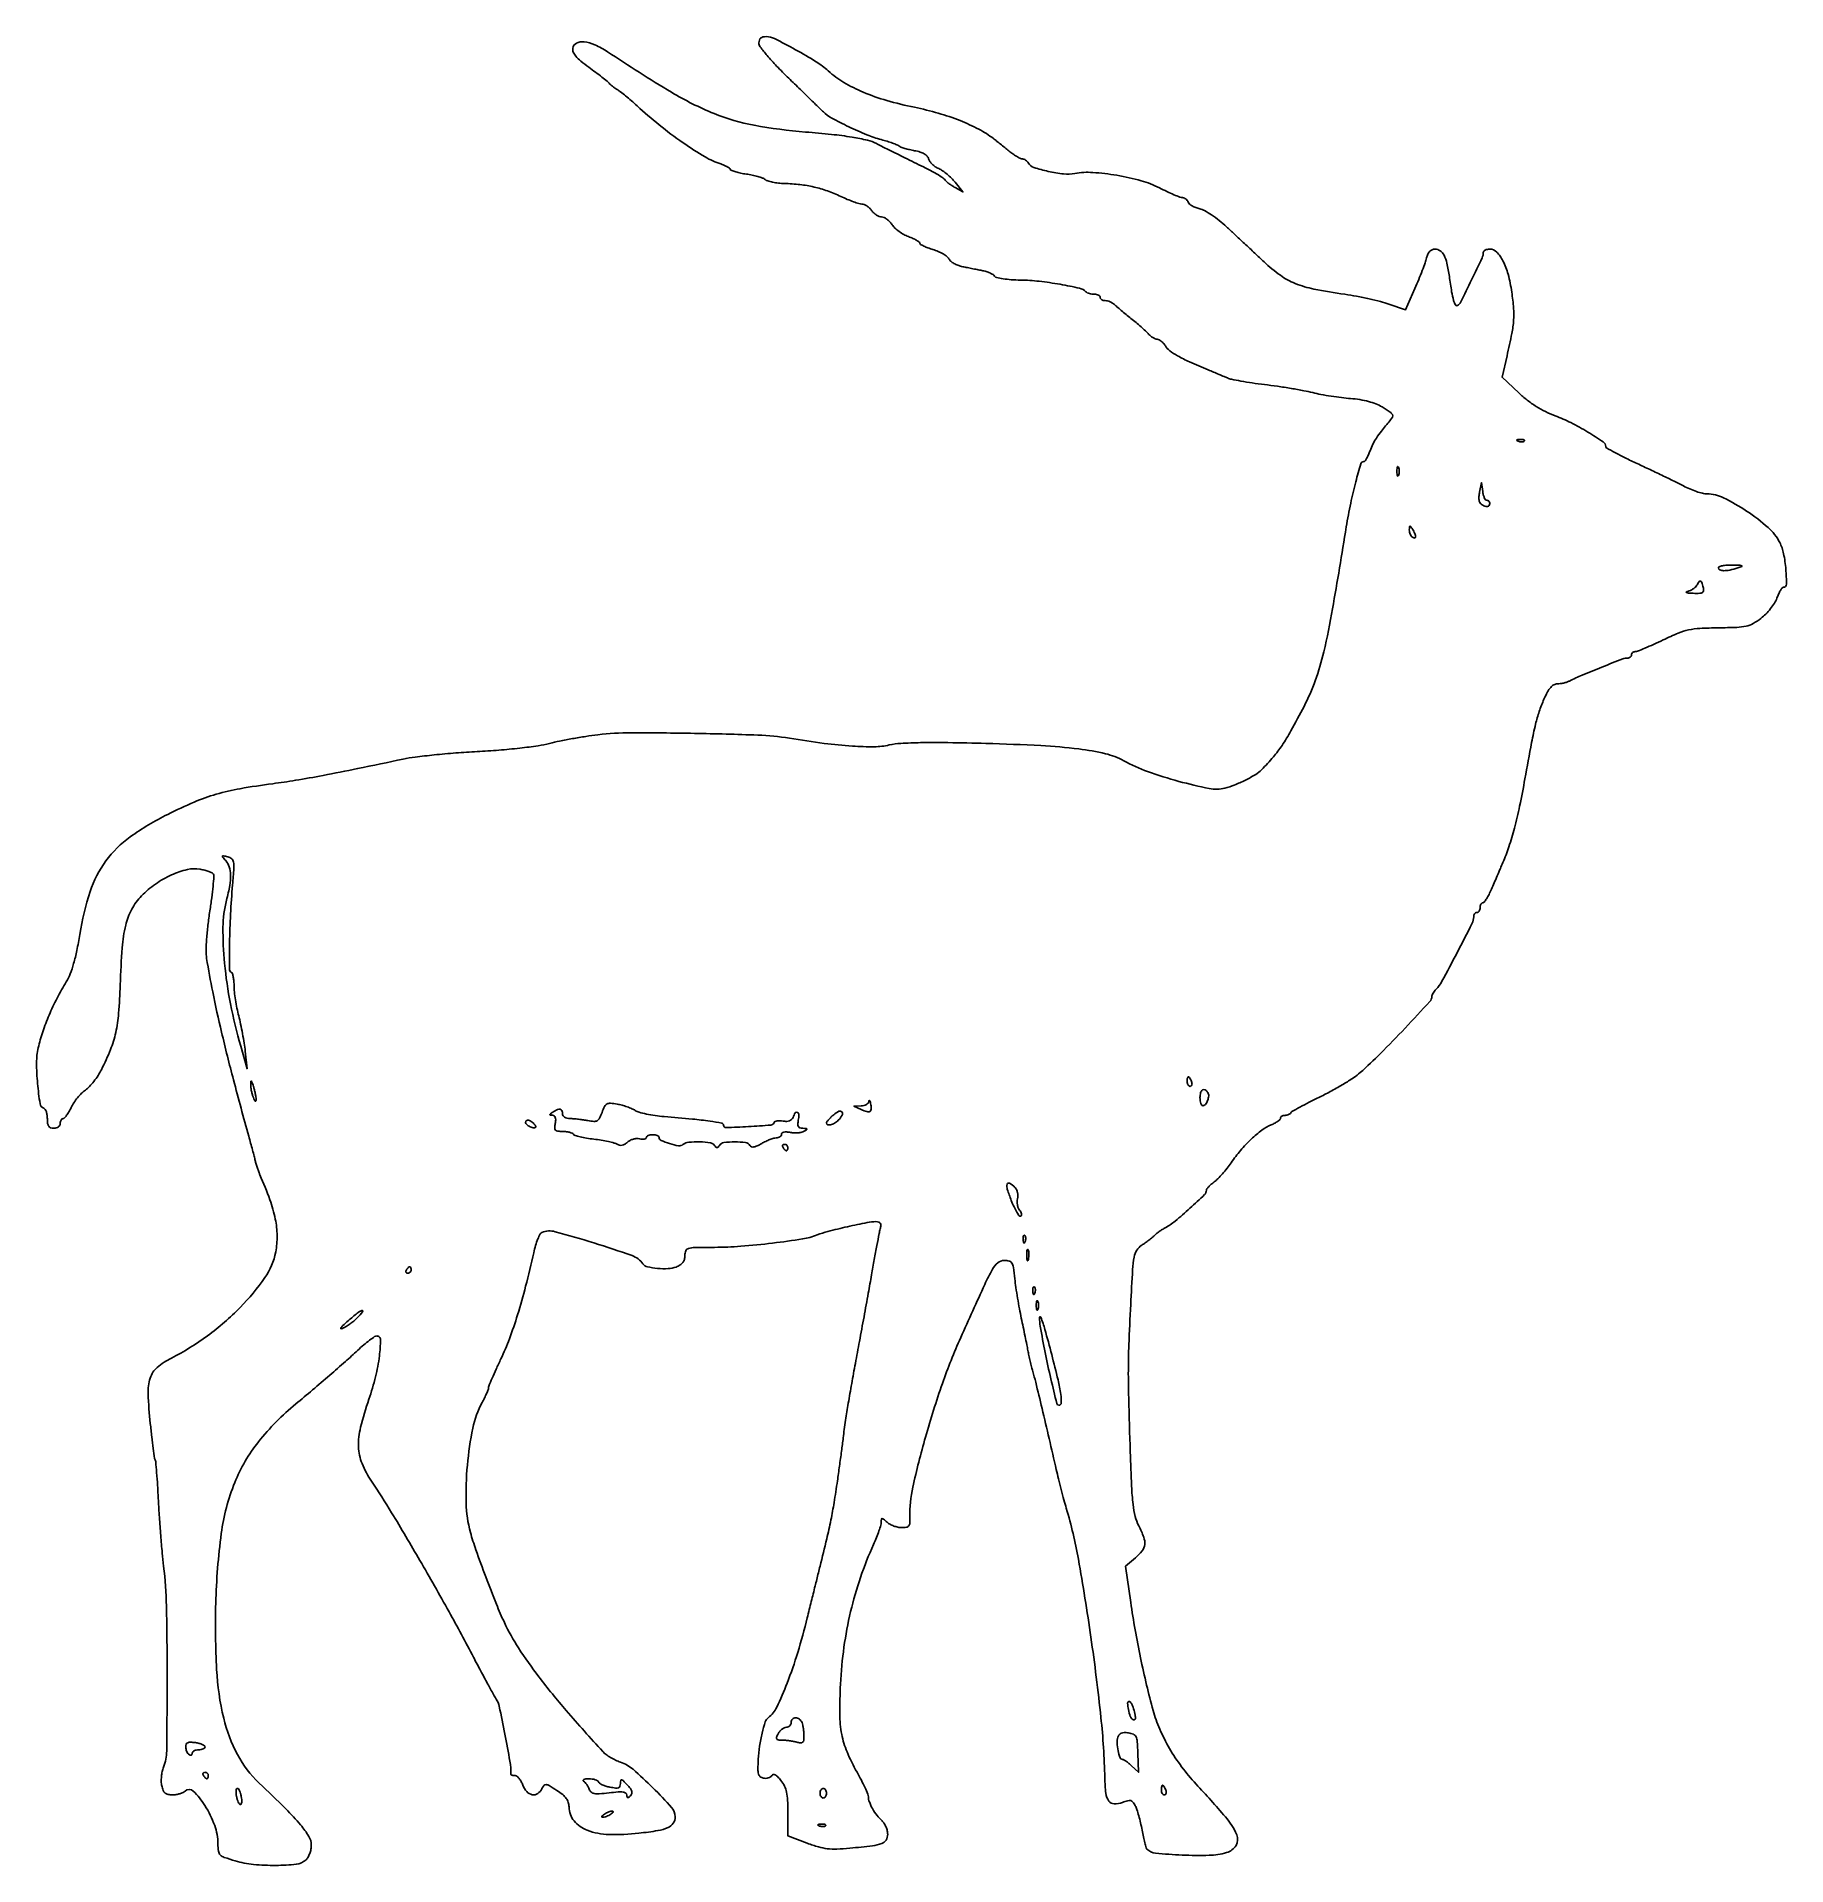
# Model space of a CAD drawing. Extents: x 1 to 544, y 0 to 568.
import ezdxf

# ---------------------------------------------------------------- set-up
doc = ezdxf.new("R2010")
doc.units = 0

msp = doc.modelspace()

# ---------------------------------------------------------------- linework, layer by layer
for points in [[(225, 566.035003, 0.16375), (225.410398, 564.815481, 0.013015), (227.570381, 562.118412, 0.015601), (230.516222, 558.843147, 0.009015), (234.25, 555.081832, -0.000016), (237.904239, 551.530798, -0.000021), (241.231471, 548.297047, -0.000015), (244.021201, 545.585299, -0.000213), (245.02735, 544.606381, 0.06896), (247.604773, 542.709697, 0.012569), (252.897912, 540.010525, 0.014349), (258.550774, 537.501464, 0.032163), (263, 536.003624, -0.009577), (264.796211, 535.487926, -0.011343), (266.471875, 534.929983, -0.010246), (267.859465, 534.400392, -0.068166), (268.5, 534.032617, 0.076573), (269.118043, 533.691371, 0.014571), (270.340392, 533.282908, 0.015239), (271.809451, 532.88757, 0.013482), (273.36091, 532.56427, -0.030413), (275.071584, 532.146929, -0.05765), (276.367678, 531.575468, -0.075726), (277.247342, 530.861781, -0.12115), (277.70613, 530.015759, 0.093585), (278.081823, 529.222693, 0.044465), (278.828015, 528.368306, 0.041971), (279.793672, 527.587211, 0.046448), (280.845219, 527.008089, -0.047393), (282.035527, 526.34962, -0.022728), (283.431642, 525.298268, -0.022299), (284.800397, 524.059737, -0.029586), (285.922072, 522.810275), (288.344144, 519.768131), (285.922072, 521.134065, -0.01566), (284.945213, 521.72603, -0.015918), (284.012757, 522.374917, -0.015898), (283.239674, 522.989399, -0.060987), (282.823483, 523.440119, 0.09527), (281.862017, 524.348591, 0.015344), (279.635607, 525.672337, 0.011092), (276.149085, 527.503193, 0.002766), (270.368754, 530.337084, -0.001889), (267.901865, 531.54115, -0.001674), (265.342697, 532.812916, -0.00168), (263.046134, 533.973459, -0.005144), (261.5, 534.781459, 0.066497), (258.72926, 535.82137, 0.016176), (253.925489, 536.764692, 0.013854), (247.567466, 537.620822, 0.006961), (239.5, 538.366924, -0.026297), (223.501117, 540.472913, -0.050402), (211.084831, 544.09954, -0.039507), (197.819985, 550.735687, -0.010765), (178.009092, 563.277168, 0.040163), (174.083212, 565.45062, 0.081232), (170.68068, 566.367539, 0.141397), (168.328458, 565.939967, 0.246929), (167.196734, 564.37427, 0.134329), (167.35039, 563.154898, 0.077419), (168.125302, 561.882266, 0.047525), (169.64396, 560.396811, 0.014633), (172.196734, 558.455763, -0.005015), (174.300597, 556.918998, -0.006127), (176.235916, 555.438102, -0.005189), (177.832458, 554.158125, -0.042686), (178.5, 553.508901, 0.032249), (179.001667, 553.000229, 0.016165), (179.695142, 552.421402, 0.015979), (180.453967, 551.866682, 0.022732), (181.164313, 551.427408, -0.038194), (182.066295, 550.830341, -0.007159), (183.613342, 549.591032, -0.007624), (185.382331, 548.085952, -0.00691), (187.164313, 546.478233, 0.018204), (194.031338, 540.558481, 0.017258), (201.431169, 535.042816, 0.017406), (208.29459, 530.631801, 0.058499), (213.164271, 528.459816, -0.026414), (214.102841, 528.111359, -0.027043), (214.991857, 527.668261, -0.028055), (215.717191, 527.200734, -0.092796), (216.10588, 526.789393, 0.156092), (216.589307, 526.391149, 0.021976), (217.824556, 525.960507, 0.023322), (219.378911, 525.572095, 0.017915), (221.10588, 525.289122, -0.018878), (222.891074, 524.993078, -0.019755), (224.621651, 524.566653, -0.019866), (226.080744, 524.081785, -0.077805), (226.903995, 523.614948, 0.093848), (227.73955, 523.17569, 0.023224), (229.245642, 522.790457, 0.022938), (231.041528, 522.504128, 0.021202), (232.903995, 522.373843, -0.021422), (237.7572, 522.032198, -0.028089), (242.136834, 521.283648, -0.029051), (246.284203, 520.075192, -0.025778), (250.437153, 518.352746, 0.011419), (252.444115, 517.451993, 0.013294), (254.391694, 516.691119, 0.012329), (256.063563, 516.134853, 0.074272), (256.966394, 516, -0.099338), (257.680278, 515.856755, -0.046739), (258.514252, 515.4125, -0.043792), (259.330668, 514.765159, -0.047121), (260, 514, 0.049102), (260.674683, 513.23485, 0.044504), (261.50694, 512.5875, 0.04727), (262.363948, 512.143887, 0.096089), (263.105749, 512, -0.113029), (263.85728, 511.827912, -0.047655), (264.748069, 511.287334, -0.043904), (265.628292, 510.502088, -0.043671), (266.359621, 509.573902, 0.060299), (267.22109, 508.552151, 0.030886), (268.517882, 507.486, 0.03017), (270.008353, 506.538993, 0.039703), (271.474631, 505.873013, -0.017817), (272.825285, 505.329459, -0.026261), (273.964423, 504.749745, -0.024357), (274.812486, 504.203815, -0.242103), (275, 503.839253, 0.263986), (275.203556, 503.480578, 0.021389), (276.192328, 502.946, 0.024375), (277.503628, 502.385208, 0.016073), (279.058988, 501.864181, -0.029339), (280.679704, 501.273017, -0.03075), (282.193922, 500.504033, -0.032324), (283.407712, 499.680729, -0.105076), (284.03125, 498.94161, 0.094702), (284.596609, 498.24282, 0.042251), (285.565648, 497.555005, 0.039815), (286.746283, 496.979984, 0.043134), (287.972262, 496.61757, 0.000609), (289.365798, 496.335097, 0.000338), (291.065289, 495.993955, 0.000338), (292.785909, 495.650993, 0.000546), (294.25, 495.361852, -0.026222), (295.546923, 495.035775, -0.029116), (296.756817, 494.584554, -0.030305), (297.730719, 494.082753, -0.115449), (298.220015, 493.611852, 0.195579), (298.866366, 493.160258, 0.017989), (300.827097, 492.788081, 0.020651), (303.323231, 492.5116, 0.013465), (306.220015, 492.389598, -0.024154), (312.015111, 492.02133, -0.016271), (318.576507, 491.067891, -0.011224), (324.587862, 489.8538, -0.142386), (326.586438, 488.75, 0.090321), (327.001227, 488.461749, 0.036088), (327.652475, 488.220312, 0.034233), (328.409992, 488.055335, 0.036516), (329.166667, 488, -0.05258), (329.868098, 487.926034, -0.072432), (330.461458, 487.70625, -0.092341), (330.860016, 487.381633, -0.177615), (331, 487, 0.154765), (331.120948, 486.618614, 0.09778), (331.461607, 486.29375, 0.080164), (331.97055, 486.074515, 0.061768), (332.571429, 486, -0.064527), (333.269756, 485.909501, -0.037358), (334.071185, 485.632812, -0.036703), (334.846791, 485.228544, -0.050418), (335.470295, 484.75, 0.012293), (336.216889, 484.080815, 0.002799), (337.515211, 482.985937, 0.002896), (339.026993, 481.740234, 0.002813), (340.567648, 480.5, -0.007328), (342.1249, 479.22306, -0.006767), (343.686479, 477.867188, -0.006772), (345.044573, 476.621929, -0.022303), (345.891022, 475.75, 0.036539), (346.579166, 475.080351, 0.035956), (347.361005, 474.514063, 0.038253), (348.11802, 474.121394, 0.100848), (348.713767, 474, -0.122931), (349.28977, 473.856209, -0.047738), (349.979876, 473.399448, -0.043556), (350.666165, 472.737779, -0.041228), (351.241526, 471.955567, 0.093467), (352.607003, 470.454632, 0.033848), (355.029111, 468.872731, 0.022514), (358.74089, 467.006528, 0.006917), (364.5, 464.523853, -0.000984), (366.1781, 463.823939, -0.000887), (367.9125, 463.092911, -0.000888), (369.464828, 462.432123, -0.002819), (370.5, 461.982382, 0.053842), (371.773378, 461.57741, 0.006323), (374.703125, 461.020981, 0.007518), (378.215932, 460.45406, 0.006089), (382, 459.948582, -0.006221), (386.040291, 459.407797, -0.005165), (390.325, 458.734656, -0.005218), (394.23793, 458.036374, -0.014024), (397, 457.432985, 0.014353), (399.557671, 456.876012, 0.007793), (402.728882, 456.331228, 0.007758), (405.975064, 455.876982, 0.012167), (408.779172, 455.597945, -0.021107), (411.665057, 455.258573, -0.025722), (414.324761, 454.689732, -0.02824), (416.65196, 453.922148, -0.044658), (418.529172, 452.98197, -0.00841), (421.015478, 451.386946, -0.116192), (421.740996, 450.611642, -0.257332), (421.754017, 449.852723, -0.053555), (420.981463, 448.707794, 0.006416), (418.337841, 445.49006, 0.022886), (416.769759, 443.335614, 0.032447), (415.707288, 441.473625, 0.026677), (414.815231, 439.365577, -0.017905), (414.296053, 438.076149, -0.026372), (413.741824, 436.988638, -0.024526), (413.219635, 436.179475, -0.241714), (412.87007, 436, 0.331058), (411.953315, 435.318286, 0.00751), (410.371754, 429.754844, 0.014512), (408.799812, 423.128719, 0.010777), (407.435548, 415.730368, -0.002601), (403.173444, 390.291575, -0.015062), (400.449979, 376.947107, -0.028064), (397.798228, 367.981116, -0.034638), (394.301634, 360, -0.005385), (390.221922, 352.405179, -0.021438), (387.47336, 347.887554, -0.028893), (384.777568, 344.320863, -0.016537), (381.14567, 340.327736, -0.065072), (379.301995, 338.867961, -0.018928), (376.119052, 337.121278, -0.019722), (372.657541, 335.556313, -0.037335), (369.744223, 334.621398, -0.108249), (364.843465, 334.522215, -0.017277), (355.449426, 336.721504, -0.020258), (345.71399, 339.786811, -0.039714), (338.315826, 343.134475, 0.068979), (332.674142, 345.300487, 0.026042), (324.336902, 346.789753, 0.01823), (312.587932, 347.829127, 0.006239), (295.5, 348.501073, 0.003005), (283.726782, 348.746175, 0.00775), (275.22352, 348.740274, 0.009638), (269.068439, 348.521871, 0.043174), (265.5, 348.015224, -0.054966), (260.839125, 347.464994, -0.018774), (254.023813, 347.668537, -0.015434), (245.316272, 348.52695, -0.007998), (234.5, 350.107794, 0.031006), (224.657694, 351.086673, 0.004745), (204.962519, 351.631354, 0.004868), (185.262388, 351.797309, 0.028985), (175, 351.188388, 0.008927), (171.271074, 350.681619, 0.006246), (167.0875, 349.983187, 0.006303), (163.094228, 349.213051, 0.013036), (160, 348.491178, -0.028031), (156.428808, 347.77016, -0.007794), (150.762692, 347.043307, -0.007711), (144.205475, 346.408082, -0.007265), (137.5, 345.960692, 0.006203), (130.860937, 345.531893, 0.005955), (124.14375, 344.933742, 0.005908), (118.233761, 344.265808, 0.021356), (114.5, 343.636172, -0.001786), (100.359843, 340.678514, -0.004024), (89.616635, 338.561366, -0.005232), (81.086439, 337.043791, -0.009194), (74, 335.992968, 0.011407), (63.858339, 334.443192, 0.027332), (56.451776, 332.71599, 0.029442), (49.610528, 330.275779, 0.015345), (41.384827, 326.481586, 0.039114), (29.733085, 319.480457, 0.079989), (22.164736, 312.010078, 0.079602), (17.301721, 302.516763, 0.038427), (14.076441, 289.205739, -0.010422), (13.157918, 284.207672, -0.018581), (12.165166, 280.14651, -0.022595), (11.085844, 276.912184, -0.045285), (9.896397, 274.497977, 0.018099), (7.026241, 269.391947, 0.018464), (4.553289, 264.125086, 0.019188), (2.570868, 258.916563, 0.024685), (1.175178, 253.987834, 0.057506), (0.653615, 249.338193, 0.022495), (0.965029, 242.877197, 0.01435), (1.731957, 236.614001, 0.281745), (2.931216, 235.189595, -0.183892), (3.342571, 234.853209, -0.051537), (3.686045, 234.081214, -0.04463), (3.921471, 233.059335, -0.034322), (4, 231.916667, 0.032535), (4.094286, 230.469209, 0.118292), (4.421429, 229.614583, 0.163834), (5.030286, 229.15657, 0.080211), (6, 229, 0.072314), (6.769411, 229.111864, 0.08892), (7.416667, 229.4375, 0.10214), (7.846791, 229.924246, 0.130775), (8, 230.5, -0.05714), (8.065781, 231.073732, -0.07646), (8.26028, 231.559375, -0.095477), (8.548048, 231.884886, -0.165611), (8.886059, 232, 0.21124), (9.323206, 232.193312, 0.026631), (9.992412, 233.012736, 0.027557), (10.716888, 234.127061, 0.019581), (11.408116, 235.447612, -0.036026), (12.237387, 236.912613, -0.024046), (13.381674, 238.465051, -0.024243), (14.643759, 239.870381, -0.042975), (15.829251, 240.878416, 0.048842), (17.052304, 241.943313, 0.022313), (18.437533, 243.547809, 0.021845), (19.757602, 245.381768, 0.028061), (20.797465, 247.180804, 0.021837), (23.611049, 253.408783, 0.04061), (25.244836, 258.700122, 0.034712), (26.146922, 264.713234, 0.011949), (26.636117, 273.5, -0.010191), (27.239603, 285.07254, -0.040742), (28.326884, 292.080598, -0.06536), (30.207576, 296.989158, -0.068603), (33.26835, 301.15708, -0.047886), (37.576957, 304.820821, -0.045501), (42.575595, 307.669912, -0.048888), (47.483959, 309.347916, -0.104669), (51.467672, 309.440087, -0.019724), (52.868878, 309.11955, -0.024559), (54.139571, 308.70769, -0.024027), (55.148466, 308.268486, -0.140562), (55.572188, 307.883197, -0.159059), (55.739628, 307.193305, -0.004655), (55.476758, 304.168439, -0.008912), (55.066266, 300.577507, -0.005975), (54.474842, 296.487108, 0.010305), (53.871417, 292.042288, 0.011726), (53.481532, 287.76371, 0.012062), (53.322315, 284.088974, 0.042942), (53.479079, 281.740548, 0.012763), (55.352119, 271.329776, 0.00724), (58.122093, 258.826212, 0.006103), (61.81797, 244.025235, 0.003639), (66.558709, 226.5, -0.001423), (67.13613, 224.40237, -0.001294), (67.720264, 222.234375, -0.001294), (68.232565, 220.293028, -0.004187), (68.558663, 219, 0.011872), (68.85492, 217.897063, 0.007897), (69.244319, 216.646875, 0.007951), (69.660926, 215.444894, 0.015372), (70.038643, 214.5, -0.015728), (73.114752, 206.788917, -0.036669), (74.800817, 200.808951, -0.046937), (75.358318, 195.652973, -0.049914), (74.92278, 190.591704, -0.10636), (71.570904, 182.608412, -0.041884), (63.911937, 173.387964, -0.039425), (53.757354, 164.5691, -0.041923), (42.542364, 157.654364, 0.059893), (38.127418, 154.708823, 0.138666), (35.939238, 151.421022, 0.089063), (35.278886, 146.522319, 0.015899), (35.977844, 137.277118, 0.002701), (36.445647, 133.14217, 0.004119), (36.900599, 129.559028, 0.001545), (37.326088, 126.486849, 0.103584), (37.505373, 125.991307, -0.117951), (37.671096, 125.489131, -0.001432), (37.950408, 122.051721, -0.004178), (38.229721, 118.059923, -0.00271), (38.489109, 113.439575, 0.004176), (38.795914, 108.246744, 0.003092), (39.218581, 102.510375, 0.003124), (39.685111, 97.097841, 0.007025), (40.122276, 93, -0.025102), (40.993439, 80.599305, -0.005142), (41.205658, 58.630338, -0.002425), (41.079739, 35.623789, -0.092548), (40.083362, 30.576276, 0.042749), (39.681925, 29.250505, 0.028517), (39.442249, 27.681177, 0.02873), (39.384341, 26.120648, 0.049002), (39.538156, 24.826276, 0.041761), (39.979756, 23.397069, 0.12199), (40.579986, 22.566759, 0.128044), (41.479108, 22.135331, 0.048208), (42.879455, 22, 0.038418), (44.00733, 22.086789, 0.034909), (45.146399, 22.345559, 0.036704), (46.133501, 22.724506, 0.086584), (46.776371, 23.176371, -0.410908), (49.326799, 23.190782, -0.059983), (52.913157, 18.727416, -0.051247), (55.96819, 12.477414, -0.087629), (56.990231, 6.777935, 0.032734), (57.146932, 4.479398, 0.166043), (57.711774, 3.346741, 0.112948), (58.96992, 2.568124, 0.01158), (62.327778, 1.507043, 0.0458), (68.070423, 0.394436, 0.027911), (74.97836, 0.090082, 0.024345), (81.329707, 0.474531, 0.154729), (84.25, 1.765225, 0.079887), (84.921306, 2.581622, 0.042729), (85.482907, 3.764277, 0.041075), (85.862159, 5.10419, 0.049645), (85.985472, 6.404988, 0.135613), (85.226823, 9.101294, 0.038925), (82.677225, 12.660062, 0.02308), (78.057476, 17.662678, 0.005295), (69.786381, 25.657648, -0.081498), (63.064248, 34.494226, -0.062785), (58.764371, 45.839224, -0.046336), (56.572501, 60.926322, -0.019348), (56.30553, 81.5, -0.02699), (58.037818, 103.193729, -0.062183), (62.204139, 118.991546, -0.073304), (69.596225, 131.653979, -0.051692), (81.181812, 143.411168, 0.003195), (86.358087, 147.734456, 0.00282), (91.699485, 152.305854, 0.002914), (96.595822, 156.594611, 0.006125), (100.339068, 159.994891, -0.011107), (102.277236, 161.720547, -0.015302), (104.097684, 163.176624, -0.011895), (105.656735, 164.290249, -0.150232), (106.339068, 164.5, -0.417153), (107.481963, 163.345589, -0.028927), (107.138901, 158.298236, -0.029726), (105.928188, 151.833586, -0.021806), (103.854356, 144.837554, 0.022324), (101.286511, 136.141945, 0.069029), (100.64816, 130.065108, 0.087993), (101.743025, 124.895648, 0.053167), (104.699964, 119.358348, -0.013527), (110.940219, 109.615401, -0.004335), (119.687628, 94.819818, -0.004451), (128.751589, 78.854925, -0.006655), (136.360134, 64.731866, 0.001956), (138.617775, 60.445203, 0.00242), (140.755345, 56.471261, 0.001985), (142.579848, 53.149814, 0.017977), (143.434118, 51.731866, -0.09293), (144.359639, 49.498452, -0.003723), (146.114183, 40.846712, -0.005907), (147.651539, 32.43761, -0.042278), (148, 28.323865, 0.294378), (148.080793, 28.19853, 0.044519), (148.376224, 28.095135, 0.038069), (148.789934, 28.023448, 0.023873), (149.280762, 28, -0.174496), (149.851139, 27.794692, -0.050634), (150.517936, 27.11875, -0.044248), (151.166258, 26.148294, -0.034915), (151.693898, 25, 0.093986), (152.921037, 22.991037, 0.163724), (154.607003, 22.046958, 0.196045), (156.299615, 22.392336, 0.134975), (157.597186, 23.889805, -0.059929), (158.247664, 24.915021, -0.254234), (158.897314, 25.180375, -0.107626), (159.857047, 24.857456, -0.007786), (162.25, 23.375246, -0.026606), (164.055127, 22.07743, -0.06507), (165.185471, 20.898354, -0.083706), (165.806659, 19.667303, -0.072294), (166.031803, 18.235441, 0.170233), (167.599198, 13.92629, 0.132009), (171.683507, 10.996853, 0.083505), (178.43094, 9.677614, 0.034914), (187.717078, 10.080347, 0.012407), (193.65652, 10.904958, 0.065329), (196.801136, 11.854456, 0.139863), (198.402661, 13.207885, 0.148896), (199, 15.169314, 0.184626), (197.902573, 18.040031, 0.013933), (192.071079, 24.19836, 0.017719), (185.900089, 29.939761, 0.099637), (182, 32.148521, -0.03293), (180.513525, 32.746582, -0.023739), (178.940625, 33.59735, -0.024115), (177.516532, 34.553982, -0.046897), (176.5, 35.470046, -0.007731), (165.182942, 48.163133, -0.015239), (156.664017, 58.650162, -0.019053), (150.355843, 67.606225, -0.033684), (145.959096, 75.5, -0.015042), (143.480518, 81.19073, -0.005023), (140.191123, 89.655391, -0.004866), (137.100538, 98.099367, -0.018103), (135.400694, 103.5, -0.06114), (134.065249, 112.54399, -0.028772), (134.456281, 124.369333, -0.028611), (136.17249, 135.897179, -0.071876), (139.067047, 143.863911, 0.009201), (139.807274, 145.308231, 0.011792), (140.432195, 146.665037, 0.009747), (140.902864, 147.814829, 0.092525), (141, 148.335253, -0.098945), (141.119351, 148.932467, -0.002816), (142.13954, 151.344599, -0.005619), (143.392847, 154.173901, -0.003824), (144.879286, 157.365335, 0.022137), (147.511633, 163.604239, 0.013944), (150.053239, 171.09499, 0.011992), (152.552559, 179.944962, 0.007631), (155.055247, 190.352069, -0.016645), (155.645942, 192.627207, -0.022988), (156.336071, 194.620709, -0.020703), (157.031389, 196.175034, -0.187747), (157.571495, 196.665809, -0.158547), (161.724241, 196.881658, -0.009796), (173.741332, 193.398257, -0.009992), (185.59396, 189.447872, -0.152836), (189.002292, 186.883515, 0.184743), (190.355606, 185.991091, 0.030732), (193.491163, 185.497396, 0.034172), (196.828231, 185.409253, 0.080526), (199.260406, 185.908906, 0.04643), (200.538676, 186.536049, 0.091972), (201.375588, 187.288542, 0.100458), (201.842323, 188.243055, 0.063722), (202, 189.475249, -0.104593), (202.310951, 190.945472, -0.225101), (203.167746, 191.683581, -0.063125), (205.117771, 191.962787, -0.003538), (211.25, 192.01832, 0.01915), (219.360195, 192.345137, 0.010459), (229.268549, 193.334154, 0.008689), (238.565646, 194.623299, 0.056761), (243.104076, 195.872323, -0.033483), (246.388785, 196.942723, -0.006391), (252.499087, 198.407604, -0.005388), (258.664414, 199.732917, -0.050636), (261.358408, 200.002615, -0.066654), (262.232831, 199.884275, -0.196585), (262.704331, 199.521469, -0.154791), (262.851577, 198.861718, -0.037901), (262.668376, 197.75, 0.012384), (262.35295, 196.300864, 0.001104), (261.658191, 192.635938, 0.00144), (260.851682, 188.259966, 0.001122), (259.999597, 183.5, -0.001021), (258.980951, 177.802914, -0.000485), (257.647351, 170.471875, -0.000481), (256.238369, 162.810569, -0.000683), (254.969449, 156, 0.002165), (253.814821, 149.699151, 0.002381), (252.75166, 143.584375, 0.002218), (251.891111, 138.35012, 0.012041), (251.505641, 135.5, -0.004153), (251.190863, 132.859609, -0.001163), (250.654933, 128.7375, -0.001173), (250.027002, 124.078117, -0.001234), (249.387571, 119.5, -0.005163), (248.357338, 112.754933, -0.009798), (247.365743, 107.351374, -0.008422), (246.066639, 101.484855, -0.002859), (243.985852, 93, 0.000923), (243.471595, 90.937563, 0.000144), (242.463186, 86.85625, 0.00016), (241.276874, 82.04237, 0.000139), (240.037454, 77, -0.013744), (237.062293, 66.175467, -0.019093), (233.766847, 56.675326, -0.018462), (230.523622, 49.192781, -0.117788), (227.939566, 46, 0.151648), (226.995597, 44.660562, 0.018891), (226.016734, 41.192934, 0.022239), (225.219001, 37.108422, 0.023293), (224.802438, 33.031822, 0.010612), (224.698808, 29.987741, 0.069187), (224.88977, 28.472249, 0.154412), (225.421048, 27.643207, 0.124374), (226.380173, 27.183429, 0.062959), (227.153571, 27.126263, 0.061627), (227.922759, 27.262316, 0.066992), (228.572225, 27.561711, 0.113353), (228.991287, 27.985901, -0.209655), (229.459577, 28.308964, -0.172205), (230.065574, 28.217073, -0.080347), (230.853551, 27.61568, -0.023011), (231.861114, 26.449436, -0.05443), (232.940437, 24.719304, -0.059451), (233.582325, 22.846837, -0.040925), (233.90741, 20.354107, -0.01197), (234, 16.487067), (234, 9.24385), (240.015418, 6.994234, 0.018623), (243.510272, 5.833634, 0.041628), (246.251612, 5.277428, 0.038812), (249.162817, 5.162712, 0.014314), (253.265418, 5.437282, 0.005856), (260.289822, 6.192948, 0.058229), (263.166137, 6.882228, 0.1682), (264.497566, 7.969539, 0.139062), (265, 9.741113, 0.058911), (264.871619, 10.826953, 0.040896), (264.485937, 12.002116, 0.041203), (263.920205, 13.085547, 0.06457), (263.25, 13.89339, -0.042508), (261.682248, 15.622344, -0.033976), (260.295676, 17.721953, -0.034816), (259.303769, 19.795877, -0.094407), (259, 21.390365, 0.098736), (258.828446, 22.250649, 0.009445), (257.966688, 24.219592, 0.011748), (256.829512, 26.54432, 0.009007), (255.482342, 29.03124, -0.028486), (252.371697, 35.349213, -0.053653), (250.729677, 40.785213, -0.044911), (250.123129, 47.058759, -0.014645), (250.334156, 56.367716, -0.021487), (251.430836, 67.886655, -0.023672), (253.494012, 78.897763, -0.02407), (256.549381, 89.495567, -0.023893), (260.615541, 99.777335, 0.010562), (261.528457, 101.917157, 0.012407), (262.299565, 103.982576, 0.011363), (262.865238, 105.749846, 0.071887), (263, 106.682323, -0.028897), (263.052758, 107.594413, -0.385043), (263.285085, 107.79824, -0.17351), (263.699862, 107.642805, -0.008355), (264.828741, 106.654988, 0.059558), (265.723374, 106.020898, 0.036303), (266.904795, 105.486153, 0.035969), (268.171685, 105.121088, 0.05221), (269.328141, 105, 0.040224), (270.808885, 105.119315, 0.187108), (271.534711, 105.545317, 0.151902), (271.868769, 106.410152, 0.024107), (271.903561, 108.25, -0.062608), (272.794539, 117.526202, -0.013741), (276.738381, 133.082549, -0.014947), (281.991676, 149.730663, -0.021884), (287.679656, 164, -0.000963), (295.154407, 180.515753, -0.021555), (297.531661, 185.195352, -0.090253), (299.21619, 187.223317, -0.171905), (301.178044, 187.955373, -0.065706), (302.730341, 187.77676, -0.202802), (303.556257, 187.154143, -0.0954), (304.03163, 185.786109, -0.009027), (304.480112, 182.25, 0.009159), (304.819245, 179.581707, 0.004822), (305.333098, 176.279687, 0.004795), (305.924576, 172.907101, 0.007363), (306.507606, 170, -0.00165), (307.090877, 167.254781, -0.001444), (307.682852, 164.38125, -0.001451), (308.202589, 161.782312, -0.004335), (308.537615, 160, 0.008097), (308.842696, 158.44166, 0.005228), (309.244003, 156.646875, 0.005255), (309.673226, 154.900056, 0.009876), (310.06252, 153.5, -0.012697), (310.982262, 150.118461, -0.001283), (312.94528, 142.012916, -0.001661), (315.162506, 132.616199, -0.001557), (317.366282, 123, 0.004736), (318.047746, 120.110917, 0.003102), (318.885286, 116.79375, 0.00312), (319.741514, 113.572012, 0.005981), (320.475438, 111, -0.028357), (324.229673, 95.195962, -0.008675), (328.123081, 70.943374, -0.008968), (331.225641, 46.029099, -0.020889), (332.43171, 27.264253, 0.023465), (332.763953, 22.48006, 0.127755), (333.696195, 20.079309, 0.236095), (335.342389, 19.216892, 0.095236), (337.91206, 19.660705, -0.02406), (339.559983, 20.193695, -0.130422), (340.491401, 20.198651, -0.165456), (341.184988, 19.742249, -0.045287), (341.901865, 18.624671, -0.040838), (342.393603, 17.455747, -0.011032), (342.977466, 15.530902, -0.011093), (343.545538, 13.30857, -0.011291), (344.010833, 11.076271, 0.006533), (344.430341, 8.963179, 0.009377), (344.861392, 7.103778, 0.005749), (345.268043, 5.563049, 0.129682), (345.497476, 5.169191, 0.173825), (348.204195, 3.890994, 0.012974), (356.467922, 3.303052, 0.018379), (364.818101, 3.233529, 0.060689), (370.25, 4.052581, 0.191518), (373.184197, 6.280118, 0.245102), (373.392199, 9.615828, 0.07282), (369.887903, 15.157915, 0.010054), (360.778186, 25.351095, -0.027087), (356.30619, 30.711643, -0.028357), (352.513239, 36.445537, -0.029388), (349.518915, 42.355532, -0.035071), (347.435998, 48.242283, -0.00901), (345.416513, 56.08738, -0.007311), (343.526745, 64.565746, -0.007196), (341.852402, 73.25793, -0.007844), (340.480304, 81.748573), (338.843157, 92.997146), (341.921579, 95.587467, 0.050201), (344.034652, 97.762402, 0.142202), (344.827618, 99.701731, 0.11659), (344.534444, 102.006952, 0.028403), (342.976674, 105.538558, -0.056716), (341.877861, 108.467541, -0.032864), (341.204367, 112.170997, -0.017398), (340.751365, 117.86483, -0.003126), (340.343338, 128.5, -0.001215), (339.846423, 145.246043, -0.007534), (339.741793, 153.845467, -0.009307), (339.910759, 161.697379, -0.00246), (340.476062, 174.237566, -0.002198), (341.069765, 185.147631, -0.031319), (341.541748, 189.017034, -0.096288), (342.371348, 191.118567, -0.106329), (343.906551, 192.670971, 0.010551), (344.996823, 193.4172, 0.008697), (346.128268, 194.257331, 0.008804), (347.140102, 195.065079, 0.02307), (347.827977, 195.689953, -0.026559), (348.479951, 196.273968, -0.013535), (349.355559, 196.94002, -0.013408), (350.29783, 197.579715, -0.019553), (351.163439, 198.08747, 0.049076), (354.284733, 200.174958, 0.012721), (358.863992, 204.134784, 0.006599), (363.407317, 208.381117, 0.204266), (364, 209.771349, -0.167126), (364.136213, 210.167483, -0.023164), (364.710529, 210.837414, -0.024433), (365.492536, 211.591037, -0.018487), (366.418823, 212.341763, 0.036743), (367.543207, 213.323106, 0.014145), (368.958776, 214.838105, 0.013916), (370.407549, 216.574417, 0.016678), (371.668823, 218.289174, -0.026459), (374.618692, 222.139596, -0.02695), (377.941677, 225.632128, -0.028733), (381.255315, 228.417126, -0.062276), (384.142133, 230.058873, 0.024517), (385.236573, 230.576419, 0.033607), (386.160502, 231.153021, 0.035572), (386.824391, 231.707952, 0.203607), (387, 232.12132, -0.158459), (387.108947, 232.456459, -0.097057), (387.416146, 232.741888, -0.078897), (387.874911, 232.93461, -0.060132), (388.416667, 233, 0.048968), (388.983289, 233.055626, 0.052342), (389.515104, 233.220313, 0.058488), (389.936478, 233.462547, 0.12921), (390.166667, 233.75, -0.160374), (390.548221, 234.171019, -0.003524), (392.98443, 235.531952, -0.007661), (395.897866, 237.075004, -0.005057), (399.290968, 238.763029, 0.011837), (402.924744, 240.632673, 0.010858), (406.573527, 242.724654, 0.010929), (409.747163, 244.732789, 0.034682), (411.737894, 246.263029, 0.015235), (418.025689, 252.181568, 0.007442), (425.694771, 260.085986, 0.00226), (433.381433, 268.322443, 0.188787), (434, 269.902321, -0.097841), (434.090488, 270.360316, -0.034105), (434.38926, 270.965924, -0.032324), (434.818026, 271.604754, -0.032425), (435.325141, 272.182284, 0.073166), (437.160548, 274.650895, 0.003745), (441.827005, 283.489543, 0.002632), (446.507653, 292.635716, 0.117473), (447, 294.702371, -0.075493), (447.075285, 295.198151, -0.089029), (447.29375, 295.618822, -0.100716), (447.618642, 295.900038, -0.128884), (448, 296, 0.148195), (448.381354, 296.115568, 0.098894), (448.70625, 296.440625, 0.082425), (448.925306, 296.926543, 0.064853), (449, 297.5, -0.054588), (449.062835, 298.073825, -0.074253), (449.249137, 298.559375, -0.093838), (449.52452, 298.885175, -0.172156), (449.848126, 299, 0.236404), (450.272236, 299.212393, 0.020038), (450.984318, 300.248438, 0.023198), (451.762754, 301.621669, 0.015741), (452.52503, 303.25, -0.000108), (453.350588, 305.167418, -0.000066), (454.324213, 307.426562, -0.000067), (455.288306, 309.661955, -0.000119), (456.081836, 311.5, 0.022498), (457.945525, 316.409538, 0.015129), (459.647026, 322.162622, 0.012614), (461.277017, 329.059631, 0.00711), (462.923302, 337.5, -0.001905), (465.003123, 348.787045, -0.01213), (466.219559, 354.486054, -0.022728), (467.349604, 358.415926, -0.022342), (468.83725, 362.25, -0.019831), (469.929663, 364.485959, -0.055775), (470.919204, 365.915285, -0.085622), (471.908092, 366.719859, -0.128745), (472.978031, 367, 0.035042), (473.889057, 367.063926, 0.022243), (474.935289, 367.259271, 0.022322), (475.9503, 367.544232, 0.038), (476.763569, 367.882626, -0.018037), (480.693449, 369.704943, -0.005301), (486.849193, 372.217482, -0.002256), (493.28433, 374.73128, -0.092733), (494.75, 375.002472, 0.078535), (495.227502, 375.076971, 0.090752), (495.632812, 375.294476, 0.101001), (495.903758, 375.618815, 0.12429), (496, 376, -0.113751), (496.087921, 376.38146, -0.100301), (496.336364, 376.70625, -0.093909), (496.707819, 376.924193, -0.086045), (497.145068, 377, 0.094322), (497.896714, 377.143066, 0.004923), (500.183262, 378.072341, 0.007643), (502.889059, 379.252071, 0.00547), (505.879886, 380.650523, -0.013498), (510.552099, 382.744419, -0.044656), (513.765062, 383.756196, -0.041154), (517.240087, 384.223095, -0.010211), (522.984818, 384.400523, 0.007057), (528.733994, 384.541797, 0.045101), (531.622255, 384.915941, 0.072876), (533.769632, 385.735162, 0.035786), (536.219884, 387.345718, 0.03546), (537.734368, 388.684574, 0.026519), (539.20866, 390.355515, 0.027062), (540.433862, 392.08696, 0.053735), (541.170773, 393.595718, -0.019427), (541.700494, 394.899867, -0.028271), (542.274908, 395.999992, -0.027409), (542.820812, 396.810871, -0.235057), (543.200888, 397, 0.412473), (544.137436, 397.930994, 0.022238), (543.960206, 402.52963, 0.029296), (543.262889, 407.422515, 0.068006), (542.043461, 410.914809, 0.09479), (538.462957, 415.521008, 0.033218), (531.783481, 420.647519, 0.032572), (524.58824, 424.796671, 0.114991), (519.425166, 426, -0.061577), (518.092375, 426.164764, -0.020116), (516.188791, 426.724999, -0.019702), (514.104806, 427.523367, -0.021009), (512.135328, 428.468083, 0.007597), (509.70768, 429.71372, 0.002318), (505.997565, 431.525381, 0.00232), (501.822797, 433.516194, 0.002533), (497.75, 435.410087, -0.006399), (494.012445, 437.183364, -0.010149), (490.863495, 438.807142, -0.004439), (488.257541, 440.248665, -0.269841), (487.998067, 440.692004, 0.248604), (487.234865, 442.123824, 0.011773), (482.49293, 445.164619, 0.01959), (477.197779, 448.109042, 0.028964), (472.325839, 450.228843, -0.026849), (469.314807, 451.523845, -0.025558), (466.408289, 453.153294, -0.025058), (463.628419, 455.105189, -0.023529), (460.996197, 457.364569), (455.840715, 462.229138), (457.360218, 468.864569, 0.006746), (458.859539, 475.843311, 0.031091), (459.419679, 479.937474, 0.039303), (459.402206, 483.610931, 0.015276), (458.824269, 488.664387, 0.028169), (457.702399, 494.177729, 0.053814), (456.092691, 498.395456, 0.075316), (454.152862, 501.098539, 0.202185), (452.014698, 502, 0.048264), (451.243666, 501.9254, 0.068263), (450.591818, 501.702693, 0.088446), (450.152668, 501.374382, 0.19035), (450, 500.987892, -0.110129), (449.6128, 499.251274, -0.003237), (446.364573, 492.444071, -0.002701), (442.991018, 485.585016, -0.139576), (442.001324, 484.500818, -0.425352), (441.358537, 484.665472, -0.059775), (440.769446, 486.073354, -0.028315), (440.164367, 488.775838, -0.006159), (439.443944, 493.5, 0.018749), (438.708259, 497.624625, 0.067407), (437.797102, 500.13154, 0.121036), (436.587996, 501.498706, 0.152612), (434.983868, 502, 0.09997), (434.095399, 501.820566, 0.103611), (433.359047, 501.311334, 0.084798), (432.784892, 500.453967, 0.046011), (432.373938, 499.25, -0.026298), (431.932826, 497.769438, -0.006157), (431.034135, 495.341138, -0.006329), (429.92907, 492.569845, -0.006179), (428.745564, 489.804938), (425.781355, 483.109876), (420.640678, 484.928486, 0.021459), (418.079673, 485.712615, 0.008578), (414.513199, 486.574251, 0.00847), (410.63096, 487.373168, 0.010571), (407, 487.977299, -0.012271), (397.366848, 489.61377, -0.047204), (391.54723, 491.33238, -0.061437), (386.957024, 493.865171, -0.031606), (381.885882, 498.051599, 0.00033), (379.055693, 500.70225, 0.000222), (375.82333, 503.722872, 0.000224), (372.695002, 506.641047, 0.000446), (370.214815, 508.948415, 0.019582), (367.968788, 510.876071, 0.019924), (365.59139, 512.610426, 0.020162), (363.410735, 513.947707, 0.073527), (361.897246, 514.522569, -0.037107), (360.697072, 514.881217, -0.040281), (359.597169, 515.405873, -0.043956), (358.74241, 516.007688, -0.126437), (358.325442, 516.594296, 0.071322), (358.025681, 517.131695, 0.063654), (357.576675, 517.587074, 0.066842), (357.052898, 517.895249, 0.099915), (356.533933, 518, -0.092297), (355.761781, 518.143759, -0.008196), (353.919186, 518.88942, -0.010481), (351.738473, 519.868204, -0.007981), (349.390921, 521.027812, 0.051201), (343.72889, 523.239919, 0.025475), (336.202627, 524.916649, 0.025327), (328.685927, 525.804873, 0.062268), (323.143896, 525.486423, -0.07194), (319.640758, 525.352748, -0.028633), (314.883934, 526.133802, -0.024395), (310.42517, 527.361931, -0.175813), (308.70031, 528.716222, 0.053452), (308.316105, 529.207295, 0.048757), (307.825342, 529.62289, 0.051971), (307.307308, 529.906815, 0.099709), (306.844666, 530, -0.113025), (306.270042, 530.131575, -0.019378), (305.275052, 530.660938, -0.020255), (304.135312, 531.388576, -0.016856), (302.984127, 532.25, 0.000993), (301.739805, 533.244212, 0.00067), (300.316082, 534.374028, 0.000675), (298.936185, 535.46303, 0.001342), (297.839771, 536.321158, 0.044729), (293.332146, 539.223143, 0.026355), (287.504697, 541.895069, 0.024002), (280.729313, 544.209856, 0.019922), (273.330177, 546.031371, -0.019706), (264.700986, 548.151751, -0.029844), (257.414594, 550.729425, -0.034408), (251.380729, 553.782925, -0.049007), (246.5485, 557.344866, 0.044506), (242.764049, 560.187274, 0.012577), (236.396861, 563.918626, 0.008719), (229.874643, 567.376527, 0.118058), (227.270909, 568, 0.05508), (226.237949, 567.885863, 0.123931), (225.53892, 567.533677, 0.138615), (225.137216, 566.923236, 0.076786)], [(462.729167, 442.395833, -0.126455), (462.402231, 442.202593, -0.060344), (461.916927, 442.123424, -0.05415), (461.359369, 442.160852, -0.051402), (460.8125, 442.316886, -0.054073), (460.395823, 442.538436, -0.470617), (460.37858, 442.720685, -0.168741), (460.670344, 442.862007, -0.018894), (461.416667, 442.921053, -0.028489), (462.112848, 442.910055, -0.077125), (462.592839, 442.799335, -0.208169), (462.77538, 442.614691, -0.296942)], [(423.662281, 431.75, -0.174857), (423.474999, 431.540618, -0.447206), (423.306058, 431.601562, -0.078554), (423.189089, 432.10856, -0.017491), (423.157895, 433, -0.017491), (423.189089, 433.89144, -0.078554), (423.306058, 434.398438, -0.447206), (423.474999, 434.459382, -0.174857), (423.662281, 434.25, -0.057986), (423.818615, 433.679992, -0.037979), (423.87034, 433, -0.037979), (423.818615, 432.320008, -0.057986)], [(451.066422, 424, -0.106285), (451.422621, 423.923418, -0.099372), (451.725762, 423.70625, -0.096084), (451.928975, 423.381745, -0.092235), (452, 423, -0.154805), (451.794539, 422.352289, -0.220828), (451.279403, 422.056127, -0.122749), (450.442832, 422.188715, -0.041329), (449.341368, 422.767861, -0.148189), (448.905827, 423.274708, -0.069674), (448.667711, 424.113767, -0.054349), (448.636055, 425.21258, -0.032833), (448.824992, 426.502548), (449.467246, 429.5), (449.800046, 426.75, 0.031614), (449.995661, 425.696787, 0.046209), (450.309323, 424.807813, 0.056328), (450.684369, 424.187903, 0.232607)], [(428.984687, 412.690983, -0.157323), (428.907599, 412.435603, -0.195945), (428.701752, 412.301162, -0.128516), (428.382147, 412.321663, -0.058538), (428, 412.5, -0.101161), (427.617978, 412.859627, -0.052761), (427.298248, 413.433213, -0.049393), (427.083635, 414.116349, -0.053738), (427.015313, 414.809017, -0.012098), (427.046994, 415.761472, -0.343021), (427.199331, 415.935744, -0.295079), (427.430616, 415.842749, -0.010223), (428, 415, -0.021347), (428.372163, 414.366342, -0.021318), (428.689119, 413.702976, -0.021733), (428.915238, 413.101584, -0.074451)], [(529, 403, -0.023605), (526.550276, 402.341144, -0.053935), (524.650474, 402.135613, -0.092999), (523.435323, 402.3636, -0.3093), (523, 403, -0.308909), (523.260628, 403.381597, -0.040923), (524.248438, 403.676969, -0.035881), (525.621072, 403.866237, -0.022189), (527.25, 403.90032, -0.003516), (529.69412, 403.825796, -0.109849), (530.275325, 403.673462, -0.645125), (530.264111, 403.450445, -0.016187)], [(518.289749, 397, -0.068911), (518.416677, 395.930922, -0.25801), (518.089881, 395.365989, -0.129208), (517.219244, 395.111518, -0.014772), (515.15638, 395.116001, -0.010379), (513.74921, 395.189907, -0.070218), (513.069252, 395.337278, -0.608238), (513.046011, 395.523374, -0.090065), (513.5, 395.72747, 0.048785), (514.32435, 396.019386, 0.038643), (515.147409, 396.485275, 0.039889), (515.848966, 397.043446, 0.074253), (516.29969, 397.611469, -0.024034), (517.023188, 398.738768, -0.323157), (517.462122, 398.887655, -0.242925), (517.841078, 398.516704, -0.015921)], [(61.529386, 304.602009, 0.008904), (60.891541, 295.459988, 0.009749), (60.603916, 286.573385, 0.00355), (60.557448, 278.502963, 0.259575), (61.179453, 277.389092, -0.181594), (61.498741, 276.975948, -0.026863), (61.758964, 275.934987, -0.027374), (61.940029, 274.616904, -0.020448), (62, 273.151082, 0.027351), (62.099462, 271.334189, 0.011258), (62.423881, 268.888756, 0.0111), (62.890436, 266.274514, 0.014001), (63.442999, 263.88015, -0.011194), (64.038112, 261.365896, -0.006841), (64.632967, 258.375351, -0.006856), (65.141297, 255.395374, -0.012087), (65.467614, 252.920051), (66.049229, 247.5), (64.049408, 254.5, -0.020914), (60.893681, 267.596442, -0.02444), (59.03632, 280.248696, -0.0267), (58.550398, 291.411722, -0.060116), (59.646663, 299.79879, 0.017741), (60.65676, 304.433638, 0.049666), (60.921622, 307.743577, 0.073688), (60.508921, 310.199149, 0.105878), (59.407953, 312.10171, -0.006715), (58.425116, 313.217491, -0.307192), (58.392415, 313.506627, -0.34058), (58.64392, 313.622221, -0.00752), (60.027872, 313.28246, -0.108807), (61.255557, 312.65491, -0.179443), (61.834052, 311.659351, -0.060119), (61.932202, 309.743564, -0.00464)], [(359.361626, 243.5, -0.055937), (359.511135, 242.925634, -0.100118), (359.483616, 242.440625, -0.147206), (359.289193, 242.122486, -0.184534), (358.968615, 242, -0.152681), (358.599211, 242.115494, -0.098158), (358.284531, 242.440625, -0.08088), (358.07223, 242.926468, -0.062722), (358, 243.5, -0.024748), (358.028469, 244.074824, -0.039339), (358.115447, 244.559375, -0.046727), (358.241071, 244.903916, -0.289661), (358.393011, 245, -0.222225), (358.579329, 244.912889, -0.030693), (358.839659, 244.559375, -0.030395), (359.112506, 244.074558, -0.02136)], [(68.830035, 238, -0.057465), (68.783942, 237.517347, -0.515206), (68.619221, 237.44589, -0.140904), (68.364689, 237.719846, -0.015711), (68, 238.5, -0.030584), (67.672791, 239.411338, -0.019741), (67.401663, 240.5, -0.019847), (67.220333, 241.589543, -0.034995), (67.169965, 242.5, -0.010858), (67.20749, 243.530114, -0.56424), (67.352483, 243.606569, -0.1769), (67.550264, 243.361213, -0.004584), (68, 242, -0.014181), (68.308682, 240.932859, -0.012153), (68.574087, 239.79375, -0.012322), (68.76455, 238.746854, -0.033945)], [(364.444227, 240.090242, -0.16021), (364.698793, 239.030995, -0.070271), (364.377006, 237.606577, -0.073583), (363.701959, 236.398027, -0.232695), (362.893011, 236, -0.244294), (362.550354, 236.178044, -0.06743), (362.262322, 236.734375, -0.051882), (362.065089, 237.542413, -0.033947), (362, 238.5, -0.064446), (362.198149, 240.030943, -0.186251), (362.813634, 240.88275, -0.28724), (363.628193, 240.896913, -0.119359)], [(186.57937, 234.514772, 0.07487), (187.810374, 233.961994, 0.016227), (190.08086, 233.406011, 0.016578), (192.777382, 232.930507, 0.015187), (195.57937, 232.618142, -0.003292), (204.36898, 231.849452, -0.01264), (209.818924, 231.197303, -0.011069), (213.467232, 230.58414, -0.359979), (214, 229.940034, 0.423321), (214.758238, 229.204939, 0.00603), (221.738766, 229.505657, 0.006346), (228.709765, 229.979048, 0.300742), (229.770017, 230.810051, -0.214471), (230.057715, 231.12243, -0.062292), (230.702193, 231.307431, -0.050459), (231.561385, 231.354118, -0.035599), (232.522449, 231.24046, 0.046171), (233.641864, 231.131978, 0.090544), (234.520273, 231.288433, 0.112094), (235.164859, 231.710851, 0.100592), (235.594551, 232.3858, -0.055573), (236.307734, 233.764305, -0.386416), (236.98314, 233.933059, -0.278571), (237.413747, 233.206137, -0.045107), (237.244751, 231.5, 0.033174), (237.090429, 230.247158, 0.141095), (237.256431, 229.518864, 0.194354), (237.744696, 229.122057, 0.072704), (238.633423, 228.984687, -0.012532), (239.629117, 228.951552, -0.280987), (239.856243, 228.794099, -0.353393), (239.79228, 228.556167, -0.016187), (239.047095, 228.050268, -0.084888), (238.293213, 227.736253, -0.035233), (237.199334, 227.565479, -0.033575), (235.974656, 227.544281, -0.036911), (234.797095, 227.690581, 0.029687), (233.626611, 227.853188, 0.069661), (232.747261, 227.799997, 0.11849), (232.203828, 227.547211, 0.22875), (232, 227.125, -0.140527), (231.876997, 226.695994, -0.099895), (231.531261, 226.330469, -0.085065), (231.014194, 226.084282, -0.068768), (230.404292, 226, 0.070428), (229.594485, 225.885365, 0.021175), (228.411765, 225.488702, 0.020766), (227.107226, 224.925641, 0.021147), (225.862001, 224.259411, -0.02178), (224.444959, 223.503556, -0.071115), (223.433455, 223.185701, -0.127221), (222.71414, 223.251054, -0.169637), (222.207709, 223.660387, 0.223836), (220.838074, 224.548802, 0.034015), (217.497, 224.773021, 0.034167), (214.152348, 224.540855, 0.217242), (212.75, 223.650976, -0.048076), (212.348086, 223.147399, -0.203003), (212, 223, -0.203003), (211.651914, 223.147399, -0.048076), (211.25, 223.650976, 0.215624), (209.938219, 224.489084, 0.028936), (206.592374, 224.777328, 0.031229), (203.197219, 224.660638, 0.148768), (201.423357, 223.926994, -0.216208), (200.057166, 223.561112, -0.03384), (197.273573, 224.218291, -0.032687), (194.637632, 225.225093, -0.293137), (194, 226.219238, 0.230338), (193.854491, 226.518339, 0.073394), (193.4125, 226.770651, 0.055934), (192.765927, 226.942955, 0.037188), (192, 227, 0.043375), (191.234359, 226.933456, 0.063112), (190.5875, 226.733751, 0.082769), (190.149557, 226.440102, 0.206609), (190, 226.09362, -0.247281), (189.840228, 225.790317, -0.105088), (189.402841, 225.609649, -0.069387), (188.746072, 225.580893, -0.040267), (187.967118, 225.71885, 0.07907), (187.056789, 225.808318, 0.052517), (186.019711, 225.635862, 0.051392), (185.013743, 225.242888, 0.065206), (184.194279, 224.67582, -0.047582), (183.333632, 224.034398, -0.086497), (182.519025, 223.7158, -0.101687), (181.737883, 223.717694, -0.088412), (180.977161, 224.022831, 0.073261), (180.068125, 224.419625, 0.012644), (178.23828, 224.867462, 0.013522), (176.045906, 225.283857, 0.011726), (173.727623, 225.603939, -0.012843), (171.477309, 225.919762, -0.018117), (169.493244, 226.324744, -0.014448), (167.902586, 226.758943, -0.182448), (167.418606, 227.131698, 0.154386), (167.029134, 227.467049, 0.037542), (166.216425, 227.744936, 0.034959), (165.19179, 227.936184, 0.028667), (164.079655, 228, -0.027537), (162.527841, 228.085529, -0.179816), (161.84206, 228.430395, -0.20152), (161.591453, 229.114167, -0.035633), (161.755249, 230.5, 0.034998), (161.887818, 231.609547, 0.097448), (161.774697, 232.382416, 0.158344), (161.425706, 232.837987, 0.149043), (160.866577, 233.015313, -0.029843), (160.222619, 233.061029, -0.415425), (160.094562, 233.228509, -0.205515), (160.249616, 233.487141, -0.012904), (161, 234, -0.031653), (162.405353, 234.786926, -0.154285), (163.297409, 234.913553, -0.265923), (163.816929, 234.489154, -0.09176), (164, 233.5, 0.137904), (164.171714, 232.889256, 0.115338), (164.645833, 232.407895, 0.089129), (165.400615, 232.101576, 0.051982), (166.375, 232, -0.01949), (167.5086, 231.955795, -0.008942), (168.981151, 231.814239, -0.008841), (170.527684, 231.609847, -0.012079), (171.911897, 231.367621, 0.030372), (173.758973, 231.113597, 0.152903), (174.762161, 231.345854, 0.144546), (175.484375, 232.116869, 0.026181), (176.280866, 233.933143, -0.026763), (177.09609, 235.786273, -0.152548), (177.836676, 236.548934, -0.146437), (178.895975, 236.770858, -0.024035), (180.993969, 236.491545, -0.022493), (182.488643, 236.148829, -0.017448), (184.080918, 235.647075, -0.017763), (185.53567, 235.073298, -0.0401)], [(249.651786, 231.508929, -0.056866), (248.479071, 230.576421, -0.080847), (247.25309, 230.062651, -0.144742), (246.37076, 230.108568, -0.317935), (246, 230.632705, -0.16245), (246.116298, 230.981211, -0.017761), (246.654548, 231.647239, -0.020253), (247.374842, 232.411624, -0.015035), (248.228249, 233.197959, -0.063737), (249.82262, 234.258905, -0.345414), (250.772986, 234.060985, -0.320527), (250.854079, 233.048803, -0.061322)], [(259.597976, 234.264642, -0.199846), (259.227469, 234.111953, -0.043625), (258.525434, 234.175865, -0.039008), (257.667153, 234.400477, -0.028836), (256.759578, 234.775231), (254.5, 235.864639), (256.75, 235.93232, 0.052803), (257.619278, 236.050903, 0.066864), (258.373138, 236.347306, 0.081187), (258.90295, 236.767192, 0.162939), (259.116001, 237.25, -0.081746), (259.199572, 237.569722, -0.523384), (259.336694, 237.595758, -0.117813), (259.513791, 237.312992, -0.018036), (259.704399, 236.671731, -0.034464), (259.842517, 235.929384, -0.03983), (259.868, 235.210488, -0.04379), (259.788695, 234.611838, -0.142494)], [(155.667294, 229.333961, -0.261102), (154.866978, 229.1085, -0.074744), (153.628432, 229.610983, -0.080936), (152.6529, 230.426254, -0.327705), (152.594771, 231.153343, -0.158213), (152.935965, 231.442714, -0.128572), (153.413523, 231.507011, -0.092661), (153.992196, 231.32375, -0.05035), (154.613194, 230.906058, -0.027274), (155.135643, 230.422014, -0.044616), (155.51483, 229.952942, -0.057551), (155.716387, 229.56167, -0.294633)], [(234, 223, -0.042167), (233.967655, 222.617151, -0.061769), (233.870461, 222.29375, -0.081139), (233.727648, 222.07446, -0.210953), (233.559017, 222, -0.151918), (233.34829, 222.065539, -0.038439), (233.066025, 222.29375, -0.035638), (232.768994, 222.617226, -0.029505), (232.5, 223, -0.082592), (232.343488, 223.3821, -0.161196), (232.3746, 223.70625, -0.182303), (232.586039, 223.921712, -0.108972), (232.940983, 224, -0.093332), (233.345238, 223.923877, -0.09642), (233.688914, 223.70625, -0.099167), (233.918938, 223.381556, -0.105053)], [(304.512023, 210.630834, -0.084177), (304.997115, 209.947655, -0.055618), (305.317437, 209.037372, -0.054111), (305.435944, 208.047247, -0.066795), (305.32257, 207.125508, 0.05923), (305.195132, 206.204245, 0.047319), (305.270729, 205.203936, 0.048858), (305.524603, 204.278108, 0.082046), (305.930534, 203.583701, -0.049145), (306.318482, 203.00991, -0.076185), (306.519856, 202.448196, -0.105321), (306.511683, 201.986923, -0.201794), (306.298558, 201.692038, -0.389377), (305.877893, 201.775516, -0.024001), (305.111687, 202.934154, -0.025535), (304.250009, 204.568381, -0.01495), (303.379527, 206.603011, -0.016565), (302.159877, 210.037327, -0.146588), (302.132823, 211.627483, -0.497656), (302.878476, 211.919412, -0.058823)], [(307.683114, 193.8125, -0.054073), (307.461564, 193.395823, -0.470617), (307.279315, 193.37858, -0.168741), (307.137993, 193.670344, -0.018894), (307.078947, 194.416667, -0.028489), (307.089945, 195.112848, -0.077125), (307.200665, 195.592839, -0.208169), (307.385309, 195.77538, -0.296942), (307.604167, 195.729167, -0.126455), (307.797407, 195.402231, -0.060344), (307.876576, 194.916927, -0.05415), (307.839148, 194.359369, -0.051402)], [(308.692991, 188.269032, -0.087174), (308.51666, 187.883358, -0.597527), (308.356533, 187.900903, -0.080377), (308.235556, 188.431793, -0.012823), (308.194949, 189.5, -0.014395), (308.212705, 190.580113, -0.052471), (308.315079, 191.257153, -0.333666), (308.47713, 191.386009, -0.31318), (308.655937, 191.269032, -0.06278), (308.814405, 190.671085, -0.030339), (308.872264, 189.880008, -0.029507), (308.832894, 189.036634, -0.037336)], [(117, 185, -0.105053), (116.918938, 184.618444, -0.099167), (116.688914, 184.29375, -0.09642), (116.345238, 184.076123, -0.093332), (115.940983, 184, -0.108972), (115.586039, 184.078288, -0.182303), (115.3746, 184.29375, -0.161196), (115.343488, 184.6179, -0.082592), (115.5, 185, -0.029505), (115.768994, 185.382774, -0.035638), (116.066025, 185.70625, -0.038439), (116.34829, 185.934461, -0.151918), (116.559017, 186, -0.210953), (116.727648, 185.92554, -0.081139), (116.870461, 185.70625, -0.061769), (116.967655, 185.382849, -0.042167)], [(310.683114, 177.8125, -0.054073), (310.461564, 177.395823, -0.470617), (310.279315, 177.37858, -0.168741), (310.137993, 177.670344, -0.018894), (310.078947, 178.416667, -0.028489), (310.089945, 179.112848, -0.077125), (310.200665, 179.592839, -0.208169), (310.385309, 179.77538, -0.296942), (310.604167, 179.729167, -0.126455), (310.797407, 179.402231, -0.060344), (310.876576, 178.916927, -0.05415), (310.839148, 178.359369, -0.051402)], [(100.350551, 170.201725, -0.027454), (99.461473, 169.370722, -0.015868), (98.309224, 168.467151, -0.015827), (97.091879, 167.631395, -0.025512), (96, 167.007718, -0.066511), (95.254959, 166.748244, -0.668883), (95.124354, 166.941616, -0.059253), (95.779738, 167.714351, -0.006559), (97.5, 169.272216, -0.011164), (100.253153, 171.593304, -0.09098), (101.694796, 172.374652, -0.738652), (101.932733, 172.036818, -0.026372)], [(311.662281, 172.75, -0.174857), (311.474999, 172.540618, -0.447206), (311.306058, 172.601562, -0.078554), (311.189089, 173.10856, -0.017491), (311.157895, 174, -0.017491), (311.189089, 174.89144, -0.078554), (311.306058, 175.398438, -0.447206), (311.474999, 175.459382, -0.174857), (311.662281, 175.25, -0.057986), (311.818615, 174.679992, -0.037979), (311.87034, 174, -0.037979), (311.818615, 173.320008, -0.057986)], [(315.936732, 158.742018, -0.00487), (317.916084, 150.857362, -0.023875), (318.77654, 146.346185, -0.044105), (318.914672, 143.72161, -0.403833), (318.166926, 143, -0.345694), (317.527768, 143.501883, -0.002106), (315.690304, 151.167956, -0.008084), (313.907957, 159.334945, -0.008251), (312.403605, 167.5, -0.037038), (312.153657, 170.219379, -0.83198), (312.54746, 170.299425, -0.027779), (313.837329, 166.507776, -0.004167)], [(238.393011, 44.418213, -0.038573), (238.626368, 43.634212, -0.016451), (238.821697, 42.556465, -0.016162), (238.955569, 41.387981, -0.02044), (239, 40.301581, -0.031255), (238.915568, 38.952224, -0.186194), (238.587562, 38.341918, -0.206482), (237.957974, 38.145625, -0.039227), (236.75, 38.369714, 0.019769), (235.722885, 38.601883, 0.011909), (234.489665, 38.799577, 0.01192), (233.252653, 38.937825, 0.020374), (232.214816, 38.986345, -0.026638), (230.971925, 39.060059, -0.232946), (230.520327, 39.349666, -0.235578), (230.477613, 39.881691, -0.027204), (231, 41, -0.052011), (231.518128, 41.764994, -0.050946), (232.186237, 42.4125, -0.055403), (232.896259, 42.854925, -0.112104), (233.535184, 43, 0.10149), (234.094163, 43.114643, 0.098489), (234.56971, 43.440625, 0.097349), (234.888303, 43.927489, 0.096639), (235, 44.5, -0.190948), (235.413895, 45.544274, -0.213192), (236.407274, 45.959587, -0.165661), (237.589133, 45.524904, -0.131655)], [(341.369714, 48.75, -0.010854), (341.868838, 46.711545, -0.073529), (341.942937, 45.678816, -0.324786), (341.656632, 45.341133, -0.200901), (341.119402, 45.426205, -0.171087), (340.349884, 46.381061, -0.036276), (339.777573, 48.474076, -0.036572), (339.532346, 50.486131, -0.428393), (340.022041, 51, -0.214819), (340.34899, 50.852734, -0.046214), (340.725107, 50.339062, -0.04049), (341.08436, 49.611623, -0.028996)], [(342.702801, 34.919198), (342.905602, 29.010035), (340.76424, 31.005017, 0.015125), (339.892822, 31.768965, 0.019472), (339.045387, 32.413974, 0.017596), (338.310827, 32.891525, 0.13615), (337.919847, 33, -0.317938), (337.174533, 33.527221, -0.033227), (336.564093, 35.70709, -0.037812), (336.245453, 38.125076, -0.090942), (336.471469, 39.910108, -0.094894), (336.889344, 40.681328, -0.125939), (337.529494, 41.152459, -0.095548), (338.459341, 41.334553, -0.037972), (339.761866, 41.239246, -0.061659), (341.343775, 40.797844, -0.187138), (342.135335, 40.037527, -0.091667), (342.511964, 38.579027, -0.008895)], [(53, 36.886501, -0.210137), (52.850957, 36.547526, -0.081449), (52.4125, 36.26041, -0.06202), (51.765688, 36.065034, -0.042391), (51, 36, 0.050979), (50.234725, 35.92177, 0.070927), (49.5875, 35.688914, 0.09101), (49.152336, 35.345219, 0.182172), (49, 34.940983, -0.108972), (48.921712, 34.586039, -0.182303), (48.70625, 34.3746, -0.161196), (48.3821, 34.343488, -0.082592), (48, 34.5, -0.10386), (47.616727, 34.864685, -0.051638), (47.29375, 35.455775, -0.0481), (47.074141, 36.163773, -0.051206), (47, 36.885824, -0.093522), (47.159361, 37.730366, -0.197821), (47.611991, 38.20317, -0.116796), (48.468049, 38.362537, -0.024317), (50, 38.213308, -0.027258), (51.149175, 37.980081, -0.04044), (52.11875, 37.641932, -0.047041), (52.805351, 37.257498, -0.246404)], [(54, 28, -0.042167), (53.967655, 27.617151, -0.061769), (53.870461, 27.29375, -0.081139), (53.727648, 27.07446, -0.210953), (53.559017, 27, -0.151918), (53.34829, 27.065539, -0.038439), (53.066025, 27.29375, -0.035638), (52.768994, 27.617226, -0.029505), (52.5, 28, -0.082592), (52.343488, 28.3821, -0.161196), (52.3746, 28.70625, -0.182303), (52.586039, 28.921712, -0.108972), (52.940983, 29, -0.093332), (53.345238, 28.923877, -0.09642), (53.688914, 28.70625, -0.099167), (53.918938, 28.381556, -0.105053)], [(64.244751, 21.5, -0.027296), (64.374243, 20.541637, -0.046549), (64.363501, 19.734375, -0.063511), (64.23062, 19.174894, -0.312285), (63.977905, 19, -0.238201), (63.659314, 19.160907, -0.045172), (63.31154, 19.734375, -0.039477), (62.99259, 20.542419, -0.027044), (62.755249, 21.5, -0.027296), (62.625757, 22.458363, -0.046549), (62.636499, 23.265625, -0.063511), (62.76938, 23.825106, -0.312285), (63.022095, 24, -0.238201), (63.340686, 23.839093, -0.045172), (63.68846, 23.265625, -0.039477), (64.00741, 22.457581, -0.027044)], [(175.166667, 26.022645, 0.171999), (175.498082, 25.603766, 0.033771), (176.356771, 25.142142, 0.032244), (177.481234, 24.717239, 0.025036), (178.75, 24.397645, 0.018115), (180.507021, 24.113244, 0.117712), (181.391265, 24.210992, 0.224361), (181.843969, 24.664111, 0.086094), (182, 25.563561, -0.039639), (182.074373, 26.500205, -0.430354), (182.354965, 26.691974, -0.145062), (182.854423, 26.418223, -0.00782), (184.116628, 25.105189, -0.026723), (185.072648, 23.962278, -0.089284), (185.509368, 23.091915, -0.145638), (185.507727, 22.371366, -0.124101), (185.116628, 21.716628, -0.027715), (184.5703, 21.227726, -0.220997), (184.25, 21.149491, -0.307312), (184.054038, 21.347955, -0.04572), (184, 21.937681, 0.248313), (183.681225, 22.539985, 0.118898), (182.838487, 22.857724, 0.050027), (181.25827, 22.895491, 0.01023), (178.473177, 22.625793, -0.010232), (175.399115, 22.328126, -0.063644), (173.82104, 22.408753, -0.137807), (172.897862, 22.857038, -0.123448), (172.296119, 23.738112, 0.034628), (171.968393, 24.466539, 0.028038), (171.521713, 25.19826, 0.028871), (171.030787, 25.828393, 0.062783), (170.572942, 26.234687, -0.257676), (170.434412, 26.51012, -0.280145), (170.59851, 26.758058, -0.083021), (171.209635, 26.929949, -0.025701), (172.166667, 26.984687, -0.034392), (173.211947, 26.918732, -0.044667), (174.147917, 26.708404, -0.051573), (174.856114, 26.397753, -0.183437)], [(246, 22.5, -0.064853), (245.925306, 21.926543, -0.082425), (245.70625, 21.440625, -0.098894), (245.381354, 21.115568, -0.148195), (245, 21, -0.148195), (244.618646, 21.115568, -0.098894), (244.29375, 21.440625, -0.082425), (244.074694, 21.926543, -0.064853), (244, 22.5, -0.064853), (244.074694, 23.073457, -0.082425), (244.29375, 23.559375, -0.098894), (244.618646, 23.884432, -0.148195), (245, 24, -0.148195), (245.381354, 23.884432, -0.098894), (245.70625, 23.559375, -0.082425), (245.925306, 23.073457, -0.064853)], [(351.361626, 23.5, -0.055937), (351.511135, 22.925634, -0.100118), (351.483616, 22.440625, -0.147206), (351.289193, 22.122486, -0.184534), (350.968615, 22, -0.152681), (350.599211, 22.115494, -0.098158), (350.284531, 22.440625, -0.08088), (350.07223, 22.926468, -0.062722), (350, 23.5, -0.024748), (350.028469, 24.074824, -0.039339), (350.115447, 24.559375, -0.046727), (350.241071, 24.903916, -0.289661), (350.393011, 25, -0.222225), (350.579329, 24.912889, -0.030693), (350.839659, 24.559375, -0.030395), (351.112506, 24.074558, -0.02136)], [(179, 16, -0.026766), (178.352293, 15.628962, -0.024204), (177.646875, 15.315379, -0.024967), (176.987337, 15.096832, -0.067616), (176.5, 15.030626, -0.190341), (176.267727, 15.122372, -0.335455), (176.234375, 15.315379, -0.102785), (176.485814, 15.625641, -0.027796), (177, 16, -0.026766), (177.647707, 16.371038, -0.024204), (178.353125, 16.684621, -0.024967), (179.012663, 16.903168, -0.067616), (179.5, 16.969374, -0.190341), (179.732273, 16.877628, -0.335455), (179.765625, 16.684621, -0.102785), (179.514186, 16.374359, -0.027796)], [(245.729167, 12.395833, -0.126455), (245.402231, 12.202593, -0.060344), (244.916927, 12.123424, -0.05415), (244.359369, 12.160852, -0.051402), (243.8125, 12.316886, -0.054073), (243.395823, 12.538436, -0.470617), (243.37858, 12.720685, -0.168741), (243.670344, 12.862007, -0.018894), (244.416667, 12.921053, -0.028489), (245.112848, 12.910055, -0.077125), (245.592839, 12.799335, -0.208169), (245.77538, 12.614691, -0.296942)]]:
    msp.add_lwpolyline(points, format="xyb", close=True)

doc.saveas('drawing.dxf')
